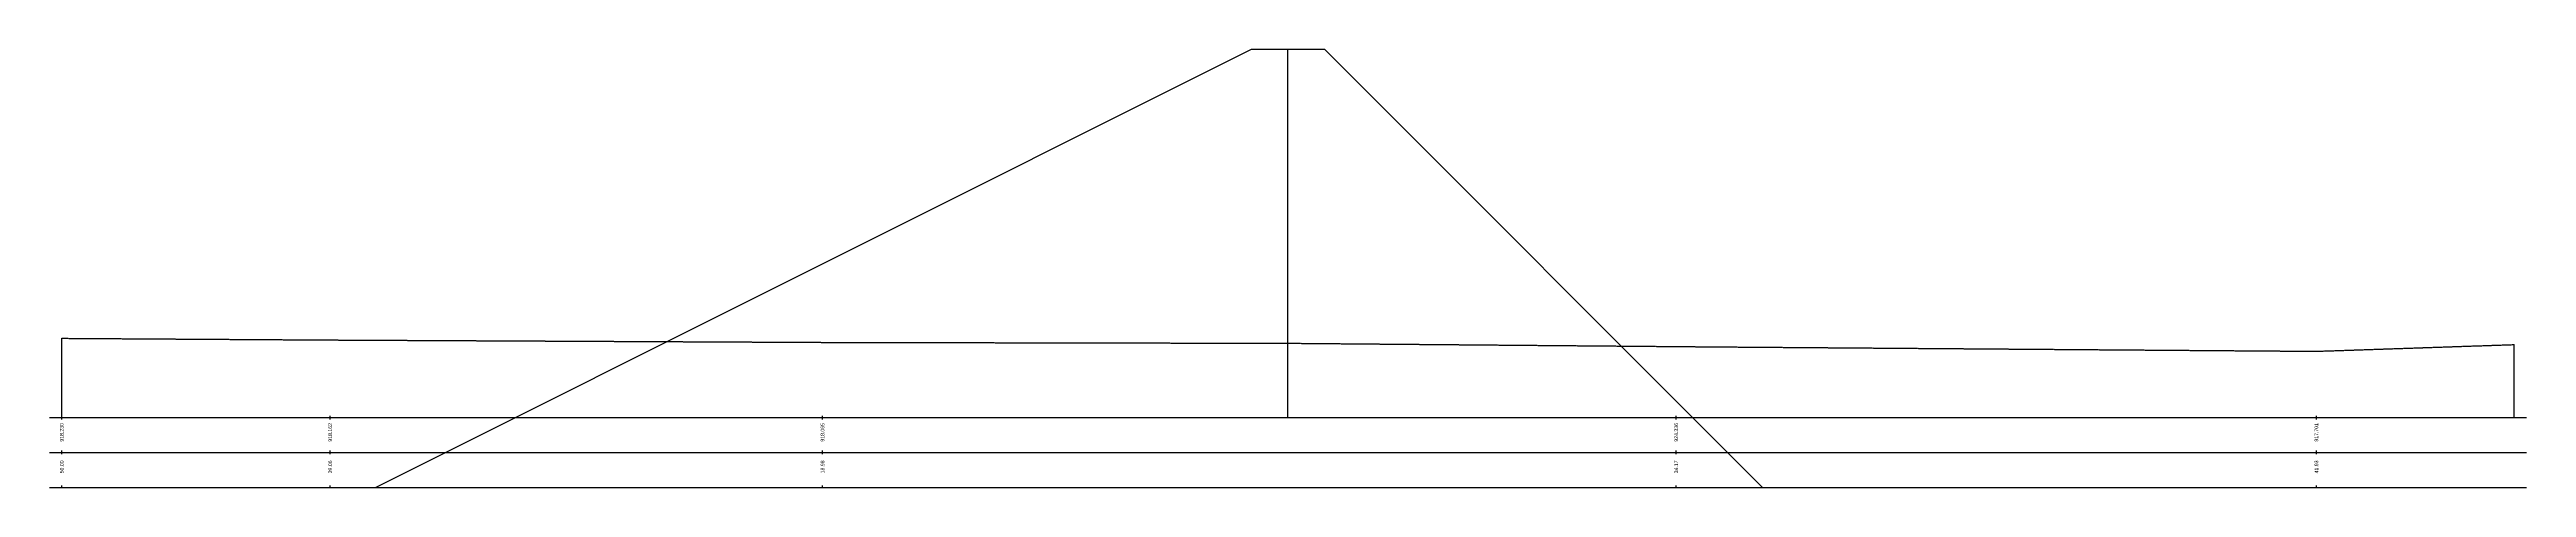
# Model space of a CAD drawing. Header units: millimetres. Extents: x 824502 to 1498685, y 1474633 to 1481826.
# Drawn here: x 1481462 to 1482472, y 1479343 to 1479522 of the extents above; entities that cross this region are included whole.
import ezdxf
from ezdxf.enums import TextEntityAlignment as Align

# ---------------------------------------------------------------- set-up
doc = ezdxf.new("R2010")
doc.units = ezdxf.units.MM
doc.linetypes.add('HIDDEN', pattern=[0.375, 0.25, -0.125])
doc.layers.add('CS_Drawing', color=7, linetype='Continuous')
doc.layers.add('GL', color=3, linetype='HIDDEN')
doc.styles.get("Standard").update_dxf_attribs({"font": 'arial.ttf'})

msp = doc.modelspace()

# ---------------------------------------------------------------- linework, layer by layer
at = {"color": 0}
for p, q in [((1481952.479, 1479521.938), (1481595.556, 1479343.438)), ((1481982.479, 1479521.938), (1481952.479, 1479521.938)), ((1481967.479, 1479371.938), (1481967.479, 1479521.938)), ((1481982.479, 1479521.938), (1482160.979, 1479343.438))]:
    msp.add_line(p, q, dxfattribs=at)
at = {"layer": 'CS_Drawing'}
for p, q in [((1481467.479, 1479371.938), (1481467.479, 1479404.238)), ((1482467.479, 1479371.938), (1482467.479, 1479401.678)), ((1481462.479, 1479371.938), (1482472.479, 1479371.938)), ((1481467.479, 1479371.188), (1481467.479, 1479372.688)), ((1481576.891, 1479371.188), (1481576.891, 1479372.688)), ((1481777.677, 1479371.188), (1481777.677, 1479372.688)), ((1482125.758, 1479371.188), (1482125.758, 1479372.688)), ((1482386.81, 1479371.188), (1482386.81, 1479372.688)), ((1481462.479, 1479357.688), (1482472.479, 1479357.688)), ((1481462.479, 1479357.688), (1482472.479, 1479357.688)), ((1481467.479, 1479356.938), (1481467.479, 1479358.438)), ((1481576.891, 1479356.938), (1481576.891, 1479358.438)), ((1481777.677, 1479356.938), (1481777.677, 1479358.438)), ((1482125.758, 1479356.938), (1482125.758, 1479358.438)), ((1482386.81, 1479356.938), (1482386.81, 1479358.438)), ((1481462.479, 1479343.438), (1482472.479, 1479343.438)), ((1481467.479, 1479343.438), (1481467.479, 1479344.188)), ((1481576.891, 1479343.438), (1481576.891, 1479344.188)), ((1481777.677, 1479343.438), (1481777.677, 1479344.188)), ((1482125.758, 1479343.438), (1482125.758, 1479344.188)), ((1482386.81, 1479343.438), (1482386.81, 1479344.188))]:
    msp.add_line(p, q, dxfattribs=at)
at = {"layer": 'GL'}
msp.add_lwpolyline([(1481467.479, 1479404.238), (1481576.891, 1479403.558), (1481777.677, 1479402.588), (1481967.479, 1479402.228), (1482141.411, 1479400.758), (1482386.81, 1479398.948), (1482467.479, 1479401.678)], dxfattribs=at)

# ---------------------------------------------------------------- texts
at = {"layer": 'CS_Drawing'}
for s, p in [('918.230', (1481467.479, 1479369.688)), ('918.162', (1481576.891, 1479369.688)), ('918.065', (1481777.677, 1479369.688)), ('924.336', (1482125.758, 1479369.688)), ('917.701', (1482386.81, 1479369.688)), ('50.00', (1481467.479, 1479354.438)), ('39.06', (1481576.891, 1479354.438)), ('18.98', (1481777.677, 1479354.438)), ('34.17', (1482125.758, 1479354.438)), ('41.93', (1482386.81, 1479354.438))]:
    msp.add_text(s, height=1.5, rotation=90, dxfattribs=at).set_placement(p, align=Align.MIDDLE_RIGHT)

doc.saveas('drawing.dxf')
